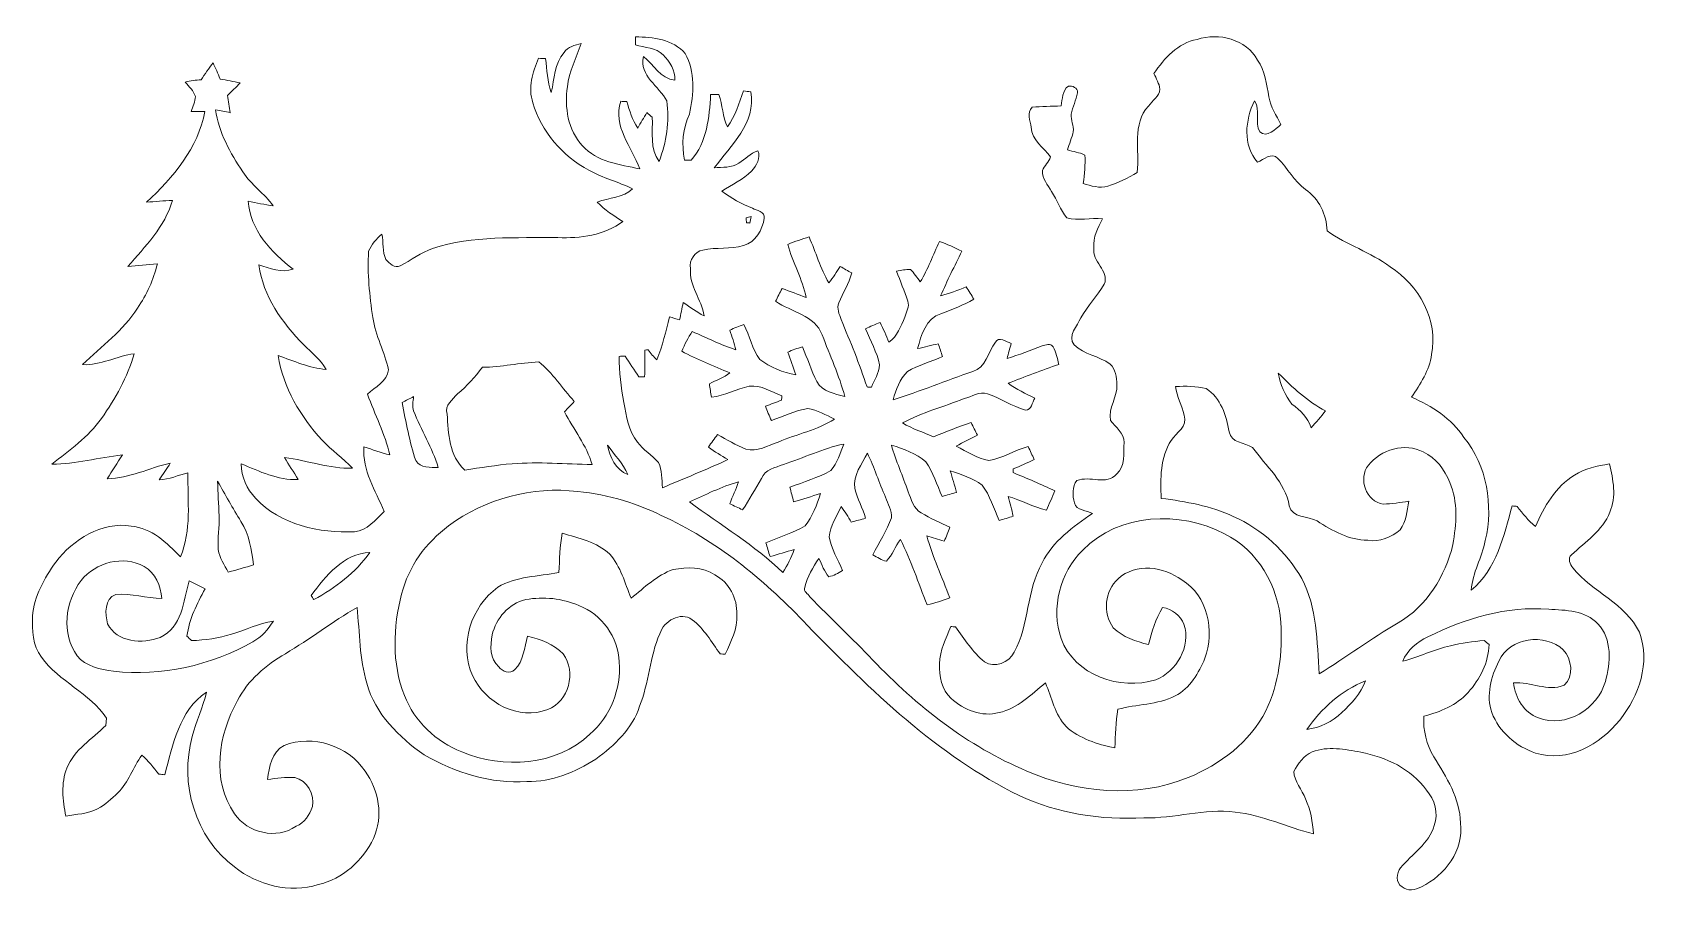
# Model space of a CAD drawing. Header units: centimetres. Extents: x -16.5 to 16.6, y -8.8 to 8.8.
import ezdxf

# ---------------------------------------------------------------- set-up
doc = ezdxf.new("R2010")
doc.units = ezdxf.units.CM
doc.header["$MEASUREMENT"] = 0
doc.layers.add('Layer 1', color=7, linetype='Continuous')

msp = doc.modelspace()

# ---------------------------------------------------------------- linework, layer by layer
at = {"layer": 'Layer 1', "color": 253, "lineweight": 9}
for points, knots in [([(-4.14854, 8.73531), (-3.794, 8.73672), (-3.37807, 8.68204), (-3.13113, 8.3977), (-3.13113, 8.3977), (-2.92299, 8.02623), (-2.95439, 7.5595), (-3.04434, 7.15557), (-3.04434, 7.15557), (-3.18263, 6.85994), (-3.20662, 6.52974), (-3.14736, 6.21154), (-3.14736, 6.21154), (-3.11349, 6.21154), (-3.0454, 6.21083), (-3.01154, 6.21048), (-3.01154, 6.21048), (-2.68381, 6.57737), (-2.639, 7.08608), (-2.61077, 7.55492), (-2.61077, 7.55492), (-2.55575, 7.55562), (-2.50036, 7.55633), (-2.44462, 7.55668), (-2.44462, 7.55668), (-2.36842, 7.33902), (-2.36313, 7.10195), (-2.26753, 6.88993), (-2.26753, 6.88993), (-2.10807, 7.1143), (-2.02976, 7.37641), (-1.93592, 7.63041), (-1.93592, 7.63041), (-1.88723, 7.62371), (-1.8382, 7.61701), (-1.78881, 7.60995), (-1.78881, 7.60995), (-1.67557, 6.97072), (-2.19767, 6.51458), (-2.53776, 6.05067), (-2.53776, 6.05067), (-2.36983, 6.07255), (-2.18357, 6.04679), (-2.03505, 6.14804), (-2.03505, 6.14804), (-1.90346, 6.22953), (-1.79234, 6.3456), (-1.64699, 6.40416), (-1.64699, 6.40416), (-1.57079, 6.2574), (-1.67627, 6.09689), (-1.77152, 5.98717), (-1.77152, 5.98717), (-1.94897, 5.81608), (-2.17828, 5.7106), (-2.38077, 5.57301), (-2.38077, 5.57301), (-2.18709, 5.43084), (-1.97966, 5.30666), (-1.75247, 5.22482), (-1.75247, 5.22482), (-1.67345, 5.18284), (-1.49001, 5.15109), (-1.51223, 5.0195), (-1.51223, 5.0195), (-1.5528, 4.78349), (-1.68827, 4.52879), (-1.93486, 4.45929), (-1.93486, 4.45929), (-2.20614, 4.38274), (-2.49506, 4.42684), (-2.76918, 4.36933), (-2.76918, 4.36933), (-2.93675, 4.33688), (-3.05599, 4.16261), (-3.02141, 3.9908), (-3.02141, 3.9908), (-3.06516, 3.63309), (-2.78858, 3.35863), (-2.7466, 3.01996), (-2.7466, 3.01996), (-2.89512, 3.09933), (-3.03129, 3.19846), (-3.17099, 3.29124), (-3.17099, 3.29124), (-3.19851, 3.17377), (-3.22285, 3.0563), (-3.24543, 2.93706), (-3.24543, 2.93706), (-3.31422, 2.95787), (-3.38301, 2.97868), (-3.4518, 2.99773), (-3.4518, 2.99773), (-3.52659, 2.70211), (-3.59538, 2.4033), (-3.70933, 2.11932), (-3.70933, 2.11932), (-3.77742, 2.18105), (-3.83704, 2.2509), (-3.89207, 2.32393), (-3.89207, 2.32393), (-3.9083, 2.32216), (-3.9404, 2.31899), (-3.95628, 2.31758), (-3.95628, 2.31758), (-3.95769, 2.13519), (-3.95486, 1.95245), (-3.96298, 1.77042), (-3.96298, 1.77042), (-3.99226, 1.77007), (-4.05153, 1.77007), (-4.08116, 1.77007), (-4.08116, 1.77007), (-4.17535, 1.91118), (-4.26884, 2.05194), (-4.35774, 2.19622), (-4.35774, 2.19622), (-4.38843, 2.19446), (-4.45015, 2.19128), (-4.48086, 2.18987), (-4.48086, 2.18987), (-4.48509, 1.87237), (-4.4417, 1.55664), (-4.38983, 1.24408), (-4.38983, 1.24408), (-4.33057, 0.96679), (-4.29812, 0.65988), (-4.10726, 0.43445), (-4.10726, 0.43445), (-3.99014, 0.27076), (-3.81199, 0.1674), (-3.68146, 0.01676), (-3.68146, 0.01676), (-3.59468, -0.14164), (-3.61514, -0.32826), (-3.59856, -0.50253), (-3.59856, -0.50253), (-3.15229, -0.31097), (-2.69933, -0.13246), (-2.25941, 0.07356), (-2.25941, 0.07356), (-2.39276, 0.15717), (-2.52787, 0.23725), (-2.65523, 0.32897), (-2.65523, 0.32897), (-2.59808, 0.41893), (-2.53564, 0.50501), (-2.46826, 0.5872), (-2.46826, 0.5872), (-2.27811, 0.4849), (-2.09255, 0.37024), (-1.89111, 0.29087), (-1.89111, 0.29087), (-1.65722, 0.23054), (-1.44097, 0.35896), (-1.2286, 0.4348), (-1.2286, 0.4348), (-0.84583, 0.5992), (-0.42673, 0.67787), (-0.07325, 0.90647), (-0.07325, 0.90647), (-0.25317, 0.98373), (-0.42603, 1.09485), (-0.62253, 1.11919), (-0.62253, 1.11919), (-0.88358, 1.08956), (-1.11924, 0.95268), (-1.36794, 0.87613), (-1.36794, 0.87613), (-1.41098, 0.97173), (-1.45049, 1.06874), (-1.48648, 1.16682), (-1.48648, 1.16682), (-1.37853, 1.21091), (-1.26917, 1.25219), (-1.15875, 1.28994), (-1.15875, 1.28994), (-1.15698, 1.31181), (-1.15346, 1.35591), (-1.15169, 1.37813), (-1.15169, 1.37813), (-1.36724, 1.46562), (-1.57608, 1.60179), (-1.81879, 1.58204), (-1.81879, 1.58204), (-2.08056, 1.51889), (-2.32186, 1.37813), (-2.59385, 1.35591), (-2.59385, 1.35591), (-2.60901, 1.44692), (-2.62313, 1.53794), (-2.63724, 1.62896), (-2.63724, 1.62896), (-2.49436, 1.69775), (-2.34654, 1.75913), (-2.21602, 1.8505), (-2.21602, 1.8505), (-2.54763, 1.99373), (-2.88418, 2.12602), (-3.20309, 2.29571), (-3.20309, 2.29571), (-3.13959, 2.43435), (-3.07116, 2.57123), (-2.98684, 2.69823), (-2.98684, 2.69823), (-2.6891, 2.57193), (-2.40088, 2.42306), (-2.0929, 2.32252), (-2.0929, 2.32252), (-2.12711, 2.4594), (-2.17475, 2.59239), (-2.22025, 2.7261), (-2.22025, 2.7261), (-2.12536, 2.76949), (-2.02905, 2.809), (-1.93168, 2.84604), (-1.93168, 2.84604), (-1.81244, 2.6118), (-1.75706, 2.34404), (-1.60572, 2.12673), (-1.60572, 2.12673), (-1.39088, 1.96445), (-1.12982, 1.85826), (-0.86418, 1.81099), (-0.86418, 1.81099), (-0.91886, 1.96727), (-0.97918, 2.12143), (-1.03316, 2.27771), (-1.03316, 2.27771), (-0.93403, 2.31758), (-0.8349, 2.35427), (-0.73224, 2.38602), (-0.73224, 2.38602), (-0.62958, 2.14966), (-0.55126, 1.90342), (-0.43591, 1.67235), (-0.43591, 1.67235), (-0.33078, 1.4628), (-0.06408, 1.4314), (0.13418, 1.36508), (0.13418, 1.36508), (0.02553, 1.80146), (-0.17273, 2.20857), (-0.32584, 2.62979), (-0.32584, 2.62979), (-0.4793, 3.03583), (-0.95731, 3.09722), (-1.28116, 3.3177), (-1.28116, 3.3177), (-1.23812, 3.40625), (-1.19261, 3.49339), (-1.14675, 3.58052), (-1.14675, 3.58052), (-0.97989, 3.52337), (-0.81796, 3.45458), (-0.65181, 3.39496), (-0.65181, 3.39496), (-0.7273, 3.7742), (-0.93897, 4.10934), (-1.02822, 4.48505), (-1.02822, 4.48505), (-0.88711, 4.5429), (-0.74318, 4.5937), (-0.59642, 4.63603), (-0.59642, 4.63603), (-0.45354, 4.32735), (-0.36888, 3.9901), (-0.19073, 3.6987), (-0.19073, 3.6987), (-0.10041, 3.80066), (-0.03691, 3.92272), (0.04387, 4.03173), (0.04387, 4.03173), (0.12113, 3.98657), (0.19874, 3.94247), (0.27741, 3.89943), (0.27741, 3.89943), (0.22449, 3.68036), (0.09326, 3.49445), (0.01247, 3.28666), (0.01247, 3.28666), (-0.03515, 3.17271), (0.02376, 3.05383), (0.06081, 2.94588), (0.06081, 2.94588), (0.24813, 2.48903), (0.43899, 2.03289), (0.59069, 1.56263), (0.59069, 1.56263), (0.61291, 1.56158), (0.65807, 1.55946), (0.68029, 1.55875), (0.68029, 1.55875), (0.7452, 1.70586), (0.83199, 1.85226), (0.84857, 2.01384), (0.84857, 2.01384), (0.79847, 2.27525), (0.65278, 2.50631), (0.56282, 2.75502), (0.56282, 2.75502), (0.65913, 2.8023), (0.75685, 2.84639), (0.85739, 2.88414), (0.85739, 2.88414), (0.92547, 2.75255), (0.98404, 2.61673), (1.03766, 2.47845), (1.03766, 2.47845), (1.21405, 2.59839), (1.2846, 2.80865), (1.36539, 2.99562), (1.36539, 2.99562), (1.39361, 3.10075), (1.46769, 3.21081), (1.42536, 3.32194), (1.42536, 3.32194), (1.35586, 3.53008), (1.27049, 3.73257), (1.19676, 3.93895), (1.19676, 3.93895), (1.2906, 3.95517), (1.38267, 3.96858), (1.47898, 3.97246), (1.47898, 3.97246), (1.55624, 3.89626), (1.61304, 3.80207), (1.68077, 3.7174), (1.68077, 3.7174), (1.83917, 3.97846), (1.94359, 4.26668), (2.07412, 4.54149), (2.07412, 4.54149), (2.23216, 4.49281), (2.38103, 4.42049), (2.52885, 4.34746), (2.52885, 4.34746), (2.38703, 4.04054), (2.23074, 3.74033), (2.09775, 3.42953), (2.09775, 3.42953), (2.27838, 3.47504), (2.45124, 3.54525), (2.6241, 3.61474), (2.6241, 3.61474), (2.67737, 3.53043), (2.72817, 3.44506), (2.77826, 3.35863), (2.77826, 3.35863), (2.56201, 3.2415), (2.33553, 3.14731), (2.10552, 3.06159), (2.10552, 3.06159), (1.80001, 2.97445), (1.6977, 2.62344), (1.6268, 2.34827), (1.6268, 2.34827), (1.76755, 2.38284), (1.9076, 2.41918), (2.05083, 2.44599), (2.05083, 2.44599), (2.07835, 2.36026), (2.10728, 2.27489), (2.13656, 2.18917), (2.13656, 2.18917), (1.90267, 2.07204), (1.64091, 2.01454), (1.41725, 1.87766), (1.41725, 1.87766), (1.26026, 1.72491), (1.18512, 1.5076), (1.12656, 1.30087), (1.12656, 1.30087), (1.67618, 1.47373), (2.20993, 1.69387), (2.75463, 1.88119), (2.75463, 1.88119), (3.02556, 1.95739), (3.06648, 2.28054), (3.21923, 2.47986), (3.21923, 2.47986), (3.28944, 2.60827), (3.44431, 2.48656), (3.54414, 2.45693), (3.54414, 2.45693), (3.5131, 2.35391), (3.48382, 2.25055), (3.45948, 2.14578), (3.45948, 2.14578), (3.7036, 2.21704), (3.93502, 2.32358), (4.17526, 2.40507), (4.17526, 2.40507), (4.24794, 2.42447), (4.34883, 2.4661), (4.39892, 2.38425), (4.39892, 2.38425), (4.46454, 2.27595), (4.491, 2.1493), (4.51534, 2.02618), (4.51534, 2.02618), (4.16927, 1.90024), (3.82178, 1.77783), (3.48135, 1.63778), (3.48135, 1.63778), (3.64998, 1.51501), (3.84048, 1.42858), (4.02427, 1.33086), (4.02427, 1.33086), (3.97418, 1.24725), (3.95794, 1.08462), (3.83377, 1.08991), (3.83377, 1.08991), (3.56037, 1.16646), (3.32295, 1.33333), (3.05555, 1.42505), (3.05555, 1.42505), (2.89186, 1.4822), (2.73381, 1.35908), (2.5793, 1.32416), (2.5793, 1.32416), (2.15914, 1.15906), (1.71887, 1.04193), (1.32023, 0.82533), (1.32023, 0.82533), (1.51779, 0.70538), (1.73969, 0.63483), (1.95029, 0.5417), (1.95029, 0.5417), (2.20747, 0.63977), (2.45865, 0.75477), (2.72323, 0.83238), (2.72323, 0.83238), (2.76627, 0.74666), (2.81001, 0.66093), (2.85129, 0.5738), (2.85129, 0.5738), (2.70735, 0.49654), (2.55637, 0.43233), (2.41631, 0.34837), (2.41631, 0.34837), (2.6308, 0.23831), (2.84388, 0.10143), (3.08447, 0.05768), (3.08447, 0.05768), (3.3674, 0.10354), (3.61505, 0.26794), (3.89128, 0.34167), (3.89128, 0.34167), (3.93326, 0.25348), (3.97312, 0.16422), (4.01193, 0.07462), (4.01193, 0.07462), (3.87082, 0.00547), (3.72582, -0.05556), (3.58118, -0.11624), (3.58118, -0.11624), (3.58083, -0.13529), (3.58048, -0.17339), (3.58048, -0.19244), (3.58048, -0.19244), (3.8687, -0.30779), (4.15233, -0.4355), (4.4349, -0.56426), (4.4349, -0.56426), (4.37951, -0.69726), (4.32271, -0.83026), (4.26628, -0.96326), (4.26628, -0.96326), (3.99358, -0.89834), (3.74875, -0.75441), (3.47888, -0.68103), (3.47888, -0.68103), (3.51663, -0.81474), (3.55296, -0.94844), (3.58401, -1.08426), (3.58401, -1.08426), (3.48946, -1.11495), (3.39457, -1.14494), (3.29932, -1.1721), (3.29932, -1.1721), (3.18431, -0.93045), (3.11058, -0.66092), (2.9476, -0.44644), (2.9476, -0.44644), (2.75533, -0.30532), (2.52109, -0.22948), (2.29636, -0.15504), (2.29636, -0.15504), (2.33553, -0.30391), (2.38455, -0.44926), (2.42337, -0.59848), (2.42337, -0.59848), (2.32635, -0.62706), (2.22898, -0.65422), (2.13127, -0.67962), (2.13127, -0.67962), (2.02085, -0.44397), (1.94712, -0.18644), (1.79789, 0.02911), (1.79789, 0.02911), (1.59646, 0.1995), (1.34034, 0.29228), (1.09163, 0.37166), (1.09163, 0.37166), (1.18194, 0.04569), (1.32305, -0.26334), (1.43312, -0.58331), (1.43312, -0.58331), (1.49521, -0.74065), (1.54283, -0.92833), (1.69982, -1.01935), (1.69982, -1.01935), (1.88962, -1.12906), (2.08929, -1.22114), (2.28825, -1.31286), (2.28825, -1.31286), (2.25332, -1.40917), (2.21311, -1.50371), (2.16902, -1.59615), (2.16902, -1.59615), (2.04978, -1.56051), (1.93265, -1.51994), (1.81306, -1.48572), (1.81306, -1.48572), (1.93795, -1.91999), (2.12457, -2.33344), (2.28613, -2.75502), (2.28613, -2.75502), (2.13444, -2.81217), (1.98134, -2.86615), (1.82259, -2.90107), (1.82259, -2.90107), (1.63773, -2.45586), (1.49909, -1.98984), (1.27296, -1.56262), (1.27296, -1.56262), (1.17136, -1.7055), (1.10927, -1.87589), (0.98896, -2.00536), (0.98896, -2.00536), (0.88561, -1.98772), (0.79812, -1.92634), (0.70957, -1.87449), (0.70957, -1.87449), (0.83869, -1.6226), (0.99532, -1.38306), (1.09128, -1.11601), (1.09128, -1.11601), (1.10222, -0.96784), (1.01649, -0.83273), (0.96992, -0.69761), (0.96992, -0.69761), (0.83834, -0.39846), (0.74097, -0.08554), (0.5981, 0.20867), (0.5981, 0.20867), (0.48768, -0.02099), (0.29787, -0.24465), (0.34057, -0.51734), (0.34057, -0.51734), (0.39419, -0.72619), (0.50108, -0.91775), (0.5607, -1.12518), (0.5607, -1.12518), (0.46404, -1.1534), (0.36703, -1.18021), (0.2693, -1.2042), (0.2693, -1.2042), (0.20474, -1.09661), (0.13913, -0.98971), (0.06398, -0.88952), (0.06398, -0.88952), (-0.02951, -1.0892), (-0.16321, -1.28393), (-0.18332, -1.50759), (-0.18332, -1.50759), (-0.14134, -1.75348), (-0.00481, -1.97149), (0.09079, -2.20009), (0.09079, -2.20009), (0.00119, -2.25054), (-0.08842, -2.30769), (-0.19178, -2.32498), (-0.19178, -2.32498), (-0.28774, -2.21879), (-0.32937, -2.07839), (-0.39428, -1.95386), (-0.39428, -1.95386), (-0.51951, -2.13271), (-0.62958, -2.32886), (-0.68391, -2.54123), (-0.68391, -2.54123), (-0.71531, -2.62626), (-0.619, -2.676), (-0.57878, -2.73703), (-0.57878, -2.73703), (-0.15756, -3.17448), (0.28764, -3.58827), (0.70534, -4.0289), (0.70534, -4.0289), (1.60492, -4.97082), (2.65303, -5.79985), (3.86129, -6.30608), (3.86129, -6.30608), (4.88999, -6.75517), (6.10919, -6.87018), (7.16364, -6.44226), (7.16364, -6.44226), (7.82298, -6.17379), (8.42869, -5.71307), (8.7582, -5.06995), (8.7582, -5.06995), (9.03089, -4.5115), (9.09792, -3.87403), (9.06158, -3.26055), (9.06158, -3.26055), (9.01395, -2.51548), (8.59133, -1.78064), (7.91152, -1.44515), (7.91152, -1.44515), (7.00489, -0.96784), (5.74618, -1.01899), (5.00782, -1.78029), (5.00782, -1.78029), (4.54074, -2.23819), (4.35164, -2.97128), (4.56402, -3.59287), (4.56402, -3.59287), (4.84378, -4.34463), (5.77158, -4.66496), (6.50113, -4.43918), (6.50113, -4.43918), (6.92693, -4.26773), (7.2282, -3.74986), (7.07968, -3.29971), (7.07968, -3.29971), (7.01336, -3.11345), (6.83591, -2.98468), (6.64188, -2.95787), (6.64188, -2.95787), (6.49936, -3.19106), (6.41717, -3.45176), (6.35508, -3.71599), (6.35508, -3.71599), (6.09437, -3.65284), (5.83014, -3.56112), (5.63329, -3.37062), (5.63329, -3.37062), (5.41422, -3.06653), (5.45443, -2.61637), (5.73348, -2.36519), (5.73348, -2.36519), (6.09367, -2.03711), (6.66799, -2.11438), (7.03417, -2.39165), (7.03417, -2.39165), (7.57251, -2.71057), (7.71539, -3.43835), (7.5076, -3.99504), (7.5076, -3.99504), (7.38448, -4.29948), (7.20139, -4.60922), (6.90188, -4.76656), (6.90188, -4.76656), (6.53782, -4.95318), (6.11307, -4.93343), (5.72713, -5.04067), (5.72713, -5.04067), (5.68339, -5.30173), (5.68303, -5.56807), (5.66152, -5.8323), (5.66152, -5.8323), (5.30592, -5.7561), (4.94255, -5.64251), (4.66597, -5.39521), (4.66597, -5.39521), (4.43631, -5.14686), (4.37529, -4.80219), (4.24475, -4.50022), (4.24475, -4.50022), (3.9516, -4.73199), (3.67361, -5.02938), (3.29332, -5.1084), (3.29332, -5.1084), (2.94548, -5.20436), (2.56977, -5.05796), (2.31295, -4.81948), (2.31295, -4.81948), (2.11751, -4.63603), (2.06846, -4.36263), (2.07728, -4.10757), (2.07728, -4.10757), (2.07728, -3.83452), (2.20712, -3.59146), (2.3066, -3.34557), (2.3066, -3.34557), (2.33093, -3.34698), (2.37927, -3.35016), (2.4036, -3.35192), (2.4036, -3.35192), (2.58423, -3.6024), (2.75463, -3.86945), (2.99522, -4.06805), (2.99522, -4.06805), (3.2023, -4.20706), (3.49934, -4.08217), (3.60517, -3.87297), (3.60517, -3.87297), (3.90926, -3.30042), (3.85812, -2.60826), (4.17561, -2.04064), (4.17561, -2.04064), (4.3968, -1.59896), (4.80638, -1.2991), (5.20467, -1.02781), (5.20467, -1.02781), (5.09072, -0.96502), (4.87941, -0.96925), (4.83672, -0.81262), (4.83672, -0.81262), (4.79897, -0.66375), (4.78416, -0.48066), (4.88893, -0.35471), (4.88893, -0.35471), (5.15034, -0.24676), (5.495, -0.46337), (5.7042, -0.21889), (5.7042, -0.21889), (5.88623, -0.06367), (5.83367, 0.21255), (5.85343, 0.42457), (5.85343, 0.42457), (5.85766, 0.61931), (5.67598, 0.73466), (5.57685, 0.8786), (5.57685, 0.8786), (5.52499, 1.13789), (5.7236, 1.35732), (5.70879, 1.61449), (5.70879, 1.61449), (5.70138, 1.75948), (5.68233, 1.92741), (5.56873, 2.03253), (5.56873, 2.03253), (5.34225, 2.19834), (5.03533, 2.22727), (4.82931, 2.42306), (4.82931, 2.42306), (4.69032, 2.60968), (4.89493, 2.81958), (4.97148, 2.98045), (4.97148, 2.98045), (5.10342, 3.22775), (5.30838, 3.42636), (5.44879, 3.66731), (5.44879, 3.66731), (5.55533, 3.95306), (5.18703, 4.12733), (5.23607, 4.41555), (5.23607, 4.41555), (5.21278, 4.63215), (5.31685, 4.82512), (5.4121, 5.00927), (5.4121, 5.00927), (5.16939, 5.04173), (4.91821, 4.95636), (4.68185, 5.02832), (4.68185, 5.02832), (4.54674, 5.18778), (4.48394, 5.39486), (4.36682, 5.56737), (4.36682, 5.56737), (4.29203, 5.70389), (4.17879, 5.83019), (4.18126, 5.99705), (4.18126, 5.99705), (4.22289, 6.0983), (4.31037, 6.17344), (4.34953, 6.2761), (4.34953, 6.2761), (4.21336, 6.47577), (3.95972, 6.61441), (3.95407, 6.88323), (3.95407, 6.88323), (3.93467, 7.01552), (3.85388, 7.18521), (3.971, 7.29421), (3.971, 7.29421), (4.1675, 7.31079), (4.36541, 7.31432), (4.56297, 7.32208), (4.56297, 7.32208), (4.59366, 7.4572), (4.58378, 7.63711), (4.71395, 7.72637), (4.71395, 7.72637), (4.79792, 7.74154), (4.90904, 7.69144), (4.89846, 7.59266), (4.89846, 7.59266), (4.87693, 7.44062), (4.79827, 7.30303), (4.76969, 7.15275), (4.76969, 7.15275), (4.76017, 7.03104), (4.8279, 6.91568), (4.8145, 6.79398), (4.8145, 6.79398), (4.78379, 6.66662), (4.73405, 6.54491), (4.6949, 6.42003), (4.6949, 6.42003), (4.81273, 6.38299), (4.93903, 6.37135), (5.05086, 6.31561), (5.05086, 6.31561), (5.06497, 6.12088), (5.03921, 5.9272), (5.01875, 5.73353), (5.01875, 5.73353), (5.17821, 5.68237), (5.35319, 5.6284), (5.5197, 5.67743), (5.5197, 5.67743), (5.7356, 5.73599), (5.93104, 5.84959), (6.12401, 5.96001), (6.12401, 5.96001), (6.17516, 6.41227), (6.01359, 6.95096), (6.35296, 7.31891), (6.35296, 7.31891), (6.43057, 7.43144), (6.57521, 7.51752), (6.58685, 7.66639), (6.58685, 7.66639), (6.57486, 7.7814), (6.511, 7.88194), (6.46373, 7.9846), (6.46373, 7.9846), (6.67893, 8.29928), (6.95374, 8.6136), (7.3492, 8.68345), (7.3492, 8.68345), (7.78947, 8.82915), (8.3585, 8.6898), (8.5871, 8.26188), (8.5871, 8.26188), (8.74373, 8.03963), (8.76314, 7.762), (8.82099, 7.50482), (8.82099, 7.50482), (8.85345, 7.29704), (8.97163, 7.12135), (9.06476, 6.93756), (9.06476, 6.93756), (8.9487, 6.85148), (8.78466, 6.6571), (8.6319, 6.79151), (8.6319, 6.79151), (8.51796, 6.98553), (8.65907, 7.23248), (8.52465, 7.42721), (8.52465, 7.42721), (8.33028, 7.03034), (8.28018, 6.52198), (8.5871, 6.16638), (8.5871, 6.16638), (8.71304, 6.2253), (8.87178, 6.37664), (9.00479, 6.24717), (9.00479, 6.24717), (9.20623, 6.04785), (9.33039, 5.77551), (9.56923, 5.61041), (9.56923, 5.61041), (9.84158, 5.41532), (10.00315, 5.09641), (10.00985, 4.76092), (10.00985, 4.76092), (10.4159, 4.47411), (10.89921, 4.32171), (11.30067, 4.02608), (11.30067, 4.02608), (11.88804, 3.65073), (12.29374, 2.93353), (12.14663, 2.22727), (12.14663, 2.22727), (12.111, 1.89777), (11.91274, 1.62472), (11.74129, 1.35379), (11.74129, 1.35379), (12.15721, 1.16999), (12.55797, 0.91776), (12.81338, 0.53076), (12.81338, 0.53076), (13.28363, -0.05556), (13.4198, -0.86201), (13.24941, -1.5852), (13.24941, -1.5852), (13.18203, -1.93198), (12.98589, -2.24207), (12.96119, -2.59838), (12.96119, -2.59838), (13.48119, -2.17752), (13.62512, -1.48325), (13.80151, -0.87365), (13.80151, -0.87365), (13.82656, -0.87647), (13.877, -0.88247), (13.90205, -0.88529), (13.90205, -0.88529), (14.01741, -1.02817), (14.12853, -1.17916), (14.27423, -1.29416), (14.27423, -1.29416), (14.45662, -0.88988), (14.68557, -0.48101), (15.07504, -0.24182), (15.07504, -0.24182), (15.28882, -0.10142), (15.54282, -0.0605), (15.78906, -0.01181), (15.78906, -0.01181), (15.86879, -0.33637), (15.93828, -0.68456), (15.79929, -1.00418), (15.79929, -1.00418), (15.65077, -1.38024), (15.2994, -1.60954), (15.01683, -1.87695), (15.01683, -1.87695), (14.92722, -1.94786), (14.98861, -2.07098), (15.04152, -2.14541), (15.04152, -2.14541), (15.44052, -2.6379), (16.11997, -2.87179), (16.40501, -3.46375), (16.40501, -3.46375), (16.63466, -4.08041), (16.39831, -4.76762), (16.0032, -5.26116), (16.0032, -5.26116), (15.60526, -5.7614), (14.93252, -6.14522), (14.27988, -5.93778), (14.27988, -5.93778), (13.88335, -5.80479), (13.53022, -5.50598), (13.38417, -5.10805), (13.38417, -5.10805), (13.25964, -4.75738), (13.36759, -4.37357), (13.5274, -4.05325), (13.5274, -4.05325), (13.74365, -3.56606), (14.47073, -3.47469), (14.84714, -3.82253), (14.84714, -3.82253), (15.02036, -4.01197), (15.07151, -4.36263), (14.86302, -4.54501), (14.86302, -4.54501), (14.52823, -4.69777), (14.17722, -4.46141), (13.82938, -4.50022), (13.82938, -4.50022), (13.86183, -4.80113), (14.0347, -5.11581), (14.33667, -5.21424), (14.33667, -5.21424), (14.89618, -5.44072), (15.55235, -5.03115), (15.70722, -4.4734), (15.70722, -4.4734), (15.8194, -4.09311), (15.84762, -3.60028), (15.55446, -3.29089), (15.55446, -3.29089), (15.30505, -3.01573), (14.89089, -3.00902), (14.54763, -2.99174), (14.54763, -2.99174), (13.68792, -2.92365), (12.83737, -3.17483), (12.07607, -3.55688), (12.07607, -3.55688), (11.85488, -3.66343), (11.65133, -3.82464), (11.5589, -4.05817), (11.5589, -4.05817), (11.89087, -3.97139), (12.1999, -3.81159), (12.53715, -3.74104), (12.53715, -3.74104), (12.76223, -3.67965), (12.99541, -3.65813), (13.22683, -3.63062), (13.22683, -3.63062), (13.26, -3.65778), (13.29386, -3.68495), (13.32843, -3.7121), (13.32843, -3.7121), (13.31644, -4.08076), (13.13793, -4.424), (12.8991, -4.69706), (12.8991, -4.69706), (12.66063, -4.95918), (12.32584, -5.09535), (11.9907, -5.18425), (11.9907, -5.18425), (11.97412, -5.47459), (12.04468, -5.76598), (12.19743, -6.01469), (12.19743, -6.01469), (12.44896, -6.42991), (12.734, -6.86524), (12.74318, -7.36936), (12.74318, -7.36936), (12.81691, -7.92886), (12.4218, -8.44427), (11.94025, -8.68028), (11.94025, -8.68028), (11.81784, -8.73566), (11.65345, -8.7801), (11.54444, -8.67816), (11.54444, -8.67816), (11.4132, -8.59385), (11.42343, -8.39912), (11.51657, -8.28939), (11.51657, -8.28939), (11.74552, -8.00718), (12.10112, -7.79375), (12.20096, -7.42333), (12.20096, -7.42333), (12.30079, -7.17498), (12.21225, -6.89134), (12.04327, -6.69696), (12.04327, -6.69696), (11.73282, -6.26163), (11.21494, -6.01928), (10.702, -5.9205), (10.702, -5.9205), (10.37568, -5.86088), (10.02361, -5.79032), (9.70364, -5.9138), (9.70364, -5.9138), (9.52761, -5.98753), (9.42072, -6.16003), (9.32793, -6.31702), (9.32793, -6.31702), (9.34028, -6.52304), (9.49868, -6.68744), (9.56888, -6.87653), (9.56888, -6.87653), (9.67648, -7.09983), (9.70576, -7.3496), (9.73363, -7.59337), (9.73363, -7.59337), (9.19352, -7.46249), (8.68553, -7.20567), (8.12673, -7.14993), (8.12673, -7.14993), (7.49772, -7.06068), (6.88495, -7.28787), (6.25665, -7.26423), (6.25665, -7.26423), (5.38635, -7.3182), (4.50228, -7.1778), (3.70889, -6.81056), (3.70889, -6.81056), (2.02297, -5.98153), (0.66336, -4.65191), (-0.63134, -3.31947), (-0.63134, -3.31947), (-1.46249, -2.43575), (-2.41252, -1.64376), (-3.51319, -1.11954), (-3.51319, -1.11954), (-4.08222, -0.83802), (-4.69499, -0.63164), (-5.3307, -0.58155), (-5.3307, -0.58155), (-6.25921, -0.46372), (-7.22794, -0.72301), (-7.97583, -1.28358), (-7.97583, -1.28358), (-8.43972, -1.6233), (-8.79639, -2.11896), (-8.9382, -2.67918), (-8.9382, -2.67918), (-9.11106, -3.35792), (-9.14493, -4.09592), (-8.87964, -4.75738), (-8.87964, -4.75738), (-8.6775, -5.28761), (-8.23053, -5.70636), (-7.70736, -5.91485), (-7.70736, -5.91485), (-6.85893, -6.26763), (-5.77343, -6.20378), (-5.08233, -5.55361), (-5.08233, -5.55361), (-4.66501, -5.18637), (-4.43605, -4.62545), (-4.48297, -4.07124), (-4.48297, -4.07124), (-4.49672, -3.56782), (-4.84175, -3.09757), (-5.30741, -2.91589), (-5.30741, -2.91589), (-5.6489, -2.76913), (-6.03202, -2.7261), (-6.39714, -2.79489), (-6.39714, -2.79489), (-6.74357, -2.87426), (-7.00428, -3.17977), (-7.084, -3.51878), (-7.084, -3.51878), (-7.12634, -3.73892), (-7.13586, -4.00809), (-6.94889, -4.16896), (-6.94889, -4.16896), (-6.87692, -4.27126), (-6.72064, -4.32524), (-6.62222, -4.22716), (-6.62222, -4.22716), (-6.4356, -4.0536), (-6.43242, -3.7749), (-6.35869, -3.54419), (-6.35869, -3.54419), (-6.09305, -3.60769), (-5.82388, -3.70893), (-5.6295, -3.90825), (-5.6295, -3.90825), (-5.35821, -4.27444), (-5.51061, -4.88016), (-5.94559, -5.04455), (-5.94559, -5.04455), (-6.53332, -5.2788), (-7.23993, -4.90873), (-7.48441, -4.34887), (-7.48441, -4.34887), (-7.77051, -3.72516), (-7.51474, -2.93282), (-6.96759, -2.53947), (-6.96759, -2.53947), (-6.5947, -2.31157), (-6.13891, -2.3218), (-5.72087, -2.23996), (-5.72087, -2.23996), (-5.69864, -1.97044), (-5.70676, -1.69703), (-5.6482, -1.4321), (-5.6482, -1.4321), (-5.31412, -1.53687), (-4.93841, -1.60991), (-4.67805, -1.86319), (-4.67805, -1.86319), (-4.44874, -2.11507), (-4.36938, -2.45621), (-4.23885, -2.76208), (-4.23885, -2.76208), (-3.96686, -2.54899), (-3.70968, -2.29605), (-3.37913, -2.17681), (-3.37913, -2.17681), (-3.09726, -2.12777), (-2.772, -2.11262), (-2.52753, -2.28829), (-2.52753, -2.28829), (-2.23224, -2.43928), (-2.05657, -2.77266), (-2.07738, -3.10039), (-2.07738, -3.10039), (-2.05586, -3.39249), (-2.19591, -3.65672), (-2.31268, -3.91319), (-2.31268, -3.91319), (-2.33844, -3.91107), (-2.38994, -3.9072), (-2.41568, -3.90508), (-2.41568, -3.90508), (-2.59172, -3.66236), (-2.74731, -3.39249), (-2.98755, -3.20658), (-2.98755, -3.20658), (-3.23096, -3.02737), (-3.57034, -3.23586), (-3.65218, -3.49198), (-3.65218, -3.49198), (-3.85856, -3.96646), (-3.87126, -4.50022), (-4.06599, -4.97964), (-4.06599, -4.97964), (-4.21451, -5.43966), (-4.5821, -5.78538), (-4.9631, -6.0609), (-4.9631, -6.0609), (-5.38009, -6.33325), (-5.86692, -6.53116), (-6.37245, -6.52304), (-6.37245, -6.52304), (-7.11081, -6.5749), (-7.83895, -6.3336), (-8.47571, -5.97553), (-8.47571, -5.97553), (-8.98936, -5.61499), (-9.4843, -5.13416), (-9.64799, -4.50798), (-9.64799, -4.50798), (-9.80357, -4.00456), (-9.79439, -3.47187), (-9.85013, -2.95258), (-9.85013, -2.95258), (-10.35425, -3.24538), (-10.81569, -3.60592), (-11.31734, -3.90296), (-11.31734, -3.90296), (-11.71739, -4.13402), (-12.08533, -4.44589), (-12.29771, -4.86428), (-12.29771, -4.86428), (-12.68894, -5.55749), (-12.83887, -6.49412), (-12.35944, -7.18097), (-12.35944, -7.18097), (-12.09204, -7.57467), (-11.49796, -7.7179), (-11.09932, -7.43921), (-11.09932, -7.43921), (-10.92963, -7.36653), (-10.8171, -7.20637), (-10.76383, -7.03528), (-10.76383, -7.03528), (-10.7162, -6.78868), (-10.87178, -6.498), (-11.12331, -6.44014), (-11.12331, -6.44014), (-11.31099, -6.42744), (-11.49796, -6.46025), (-11.68458, -6.47683), (-11.68458, -6.47683), (-11.64718, -6.22071), (-11.60273, -5.91485), (-11.3445, -5.78327), (-11.3445, -5.78327), (-10.75924, -5.54973), (-10.03393, -5.78186), (-9.6868, -6.30644), (-9.6868, -6.30644), (-9.40105, -6.69696), (-9.30897, -7.23918), (-9.51253, -7.68615), (-9.51253, -7.68615), (-9.73442, -8.13877), (-10.14435, -8.5194), (-10.64353, -8.63442), (-10.64353, -8.63442), (-11.22914, -8.81892), (-11.88531, -8.64675), (-12.35838, -8.27211), (-12.35838, -8.27211), (-13.16413, -7.67556), (-13.49539, -6.55409), (-13.22304, -5.60123), (-13.22304, -5.60123), (-13.14861, -5.29114), (-13.00608, -5.00328), (-12.93235, -4.69354), (-12.93235, -4.69354), (-13.49821, -5.05655), (-13.61709, -5.78009), (-13.78749, -6.38087), (-13.78749, -6.38087), (-13.827, -6.37699), (-13.86616, -6.37346), (-13.90567, -6.37029), (-13.90567, -6.37029), (-14.01785, -6.23553), (-14.12333, -6.09301), (-14.25986, -5.98153), (-14.25986, -5.98153), (-14.42989, -6.23341), (-14.52903, -6.53504), (-14.74881, -6.75341), (-14.74881, -6.75341), (-14.87757, -6.87194), (-15.00598, -6.99718), (-15.16261, -7.07937), (-15.16261, -7.07937), (-15.36264, -7.18485), (-15.59653, -7.19226), (-15.81525, -7.22966), (-15.81525, -7.22966), (-15.87487, -6.9044), (-15.91791, -6.56044), (-15.7895, -6.24435), (-15.7895, -6.24435), (-15.64345, -5.86476), (-15.26809, -5.6478), (-14.99222, -5.37334), (-14.99222, -5.37334), (-14.99222, -5.37334), (-14.98093, -5.22023), (-14.98093, -5.22023), (-14.98093, -5.22023), (-15.32383, -4.70483), (-15.95248, -4.47623), (-16.30985, -3.9707), (-16.30985, -3.9707), (-16.49788, -3.73927), (-16.49576, -3.41719), (-16.49506, -3.13567), (-16.49506, -3.13567), (-16.46295, -2.72539), (-16.25233, -2.35496), (-16.01986, -2.02617), (-16.01986, -2.02617), (-15.66038, -1.56016), (-15.08324, -1.19221), (-14.47329, -1.28605), (-14.47329, -1.28605), (-14.05877, -1.32909), (-13.74092, -1.63001), (-13.46575, -1.91858), (-13.46575, -1.91858), (-13.23574, -1.37777), (-13.32182, -0.76676), (-13.31335, -0.19455), (-13.31335, -0.19455), (-13.50809, -0.24606), (-13.69718, -0.3279), (-13.90038, -0.34131), (-13.90038, -0.34131), (-13.82735, -0.22454), (-13.74339, -0.11518), (-13.67319, 0.00336), (-13.67319, 0.00336), (-14.1064, -0.09577), (-14.51209, -0.31062), (-14.96576, -0.31802), (-14.96576, -0.31802), (-14.86522, -0.15363), (-14.75445, 0.00477), (-14.65497, 0.16987), (-14.65497, 0.16987), (-15.13721, 0.1166), (-15.61029, -0.01569), (-16.09818, -0.01957), (-16.09818, -0.01957), (-15.73941, 0.26829), (-15.35206, 0.5364), (-15.08253, 0.91705), (-15.08253, 0.91705), (-14.79819, 1.32239), (-14.5509, 1.76442), (-14.41226, 2.24138), (-14.41226, 2.24138), (-14.77174, 2.20257), (-15.09735, 1.99902), (-15.46883, 2.02089), (-15.46883, 2.02089), (-15.0843, 2.39589), (-14.63309, 2.71622), (-14.34558, 3.17941), (-14.34558, 3.17941), (-14.15508, 3.45352), (-14.01714, 3.76079), (-13.93883, 4.08499), (-13.93883, 4.08499), (-14.14097, 4.06453), (-14.34311, 4.04513), (-14.54596, 4.03208), (-14.54596, 4.03208), (-14.18754, 4.44271), (-13.78643, 4.84594), (-13.63015, 5.38463), (-13.63015, 5.38463), (-13.80795, 5.38357), (-13.98469, 5.36029), (-14.16178, 5.34935), (-14.16178, 5.34935), (-13.61568, 5.84888), (-13.1038, 6.46272), (-12.96481, 7.21061), (-12.96481, 7.21061), (-13.05829, 7.20814), (-13.15213, 7.20426), (-13.24597, 7.20955), (-13.24597, 7.20955), (-13.21387, 7.31044), (-13.16554, 7.40851), (-13.15919, 7.51541), (-13.15919, 7.51541), (-13.19482, 7.63288), (-13.2943, 7.71508), (-13.36627, 7.80998), (-13.36627, 7.80998), (-13.26185, 7.84067), (-13.15319, 7.85054), (-13.04489, 7.85513), (-13.04489, 7.85513), (-12.96375, 7.97225), (-12.88296, 8.08973), (-12.799, 8.20544), (-12.799, 8.20544), (-12.74679, 8.09608), (-12.70023, 7.98425), (-12.6526, 7.87277), (-12.6526, 7.87277), (-12.51572, 7.84772), (-12.37849, 7.82409), (-12.24303, 7.79163), (-12.24303, 7.79163), (-12.32699, 7.70449), (-12.41553, 7.62265), (-12.50267, 7.53834), (-12.50267, 7.53834), (-12.48538, 7.4198), (-12.46422, 7.30127), (-12.44834, 7.18238), (-12.44834, 7.18238), (-12.54712, 7.2039), (-12.6459, 7.22542), (-12.74538, 7.24306), (-12.74538, 7.24306), (-12.68294, 6.77986), (-12.44481, 6.35406), (-12.18799, 5.97165), (-12.18799, 5.97165), (-12.02183, 5.70248), (-11.74314, 5.53103), (-11.56569, 5.27174), (-11.56569, 5.27174), (-11.73855, 5.29961), (-11.91036, 5.33595), (-12.08216, 5.36769), (-12.08216, 5.36769), (-12.037, 4.78667), (-11.60203, 4.31465), (-11.15823, 3.97634), (-11.15823, 3.97634), (-11.39283, 3.89273), (-11.63801, 3.99186), (-11.86203, 4.06489), (-11.86203, 4.06489), (-11.7703, 3.42424), (-11.38542, 2.87391), (-10.93739, 2.42623), (-10.93739, 2.42623), (-10.78217, 2.26396), (-10.5952, 2.1232), (-10.48336, 1.92388), (-10.48336, 1.92388), (-10.82909, 1.94751), (-11.14412, 2.0978), (-11.46797, 2.20645), (-11.46797, 2.20645), (-11.36284, 1.5517), (-11.01113, 0.95233), (-10.56169, 0.4729), (-10.56169, 0.4729), (-10.3726, 0.263), (-10.13834, 0.10143), (-9.9408, -0.09966), (-9.9408, -0.09966), (-10.41493, -0.118), (-10.86825, 0.05874), (-11.33356, 0.1173), (-11.33356, 0.1173), (-11.24678, -0.0358), (-11.14694, -0.1815), (-11.05593, -0.33249), (-11.05593, -0.33249), (-11.47468, -0.35119), (-11.84509, -0.16562), (-12.22009, -0.01358), (-12.22009, -0.01358), (-12.21868, -0.27463), (-12.11214, -0.5304), (-11.9287, -0.71666), (-11.9287, -0.71666), (-11.41682, -1.26171), (-10.62307, -1.43809), (-9.90129, -1.40387), (-9.90129, -1.40387), (-9.64022, -1.38271), (-9.46772, -1.15587), (-9.29451, -0.9876), (-9.29451, -0.9876), (-9.47054, -0.56038), (-9.74748, -0.14834), (-9.71008, 0.33461), (-9.71008, 0.33461), (-9.53228, 0.28099), (-9.35801, 0.21714), (-9.17844, 0.16987), (-9.17844, 0.16987), (-9.27899, 0.60202), (-9.48536, 0.99854), (-9.63423, 1.41447), (-9.63423, 1.41447), (-9.47688, 1.56228), (-9.23912, 1.6787), (-9.2049, 1.91365), (-9.2049, 1.91365), (-9.28604, 2.27666), (-9.47019, 2.61356), (-9.52769, 2.98433), (-9.52769, 2.98433), (-9.59331, 3.43377), (-9.64094, 3.88991), (-9.61483, 4.34393), (-9.61483, 4.34393), (-9.55979, 4.48222), (-9.45008, 4.59405), (-9.34249, 4.6953), (-9.34249, 4.6953), (-9.30615, 4.52315), (-9.33684, 4.33653), (-9.25853, 4.1746), (-9.25853, 4.1746), (-9.18831, 4.09699), (-9.08037, 3.98869), (-8.96466, 4.04584), (-8.96466, 4.04584), (-8.74065, 4.15661), (-8.54168, 4.321), (-8.3025, 4.40249), (-8.3025, 4.40249), (-7.47594, 4.66673), (-6.59364, 4.61487), (-5.73816, 4.62439), (-5.73816, 4.62439), (-5.27708, 4.60428), (-4.78848, 4.67449), (-4.40642, 4.95248), (-4.40642, 4.95248), (-4.59233, 5.0703), (-4.78529, 5.18566), (-4.93241, 5.35217), (-4.93241, 5.35217), (-4.69323, 5.4446), (-4.40289, 5.43825), (-4.20957, 5.62522), (-4.20957, 5.62522), (-4.50167, 5.76422), (-4.81952, 5.84465), (-5.10245, 6.00411), (-5.10245, 6.00411), (-5.64714, 6.29021), (-6.07506, 6.79715), (-6.25074, 7.3877), (-6.25074, 7.3877), (-6.35693, 7.69109), (-6.25286, 8.01494), (-6.13256, 8.29751), (-6.13256, 8.29751), (-6.08494, 8.2961), (-6.03696, 8.29469), (-5.98863, 8.29328), (-5.98863, 8.29328), (-5.95899, 8.06115), (-5.95723, 7.82126), (-5.87433, 7.59972), (-5.87433, 7.59972), (-5.80589, 7.87489), (-5.8133, 8.19168), (-5.61116, 8.41464), (-5.61116, 8.41464), (-5.53496, 8.53423), (-5.38961, 8.56386), (-5.26332, 8.59914), (-5.26332, 8.59914), (-5.35645, 8.30457), (-5.51449, 8.0287), (-5.54201, 7.71543), (-5.54201, 7.71543), (-5.60481, 7.29563), (-5.53496, 6.82467), (-5.23438, 6.5054), (-5.23438, 6.5054), (-4.9437, 6.17309), (-4.47098, 6.11982), (-4.06387, 6.03233), (-4.06387, 6.03233), (-4.22368, 6.48212), (-4.62655, 6.90969), (-4.44663, 7.41557), (-4.44663, 7.41557), (-4.417, 7.41451), (-4.35703, 7.4131), (-4.3274, 7.4124), (-4.3274, 7.4124), (-4.27201, 7.22401), (-4.2138, 7.03316), (-4.10409, 6.86806), (-4.10409, 6.86806), (-4.04271, 6.97424), (-3.98273, 7.08149), (-3.91641, 7.18485), (-3.91641, 7.18485), (-3.88008, 7.15381), (-3.84374, 7.12241), (-3.80705, 7.09101), (-3.80705, 7.09101), (-3.79012, 6.78868), (-3.86173, 6.44226), (-3.66453, 6.1812), (-3.66453, 6.1812), (-3.51989, 6.5749), (-3.44404, 7.0067), (-3.50895, 7.42298), (-3.50895, 7.42298), (-3.66523, 7.72743), (-4.07798, 7.93698), (-3.9852, 8.33173), (-3.9852, 8.33173), (-3.76613, 8.16769), (-3.64901, 7.883), (-3.34244, 7.84737), (-3.34244, 7.84737), (-3.3308, 8.05057), (-3.45004, 8.22696), (-3.58198, 8.37019), (-3.58198, 8.37019), (-3.73579, 8.51305), (-3.95945, 8.51446), (-4.15135, 8.57374), (-4.15135, 8.57374), (-4.15066, 8.62771), (-4.14959, 8.68134), (-4.14854, 8.73531), (-4.14854, 8.73531), (-4.14854, 8.73531), (-4.14854, 8.73531), (-4.14854, 8.73531)], [0, 0, 0, 0, 0.00243309, 0.00243309, 0.00243309, 0.00243309, 0.00486618, 0.00486618, 0.00486618, 0.00486618, 0.00729927, 0.00729927, 0.00729927, 0.00729927, 0.00973236, 0.00973236, 0.00973236, 0.00973236, 0.01216545, 0.01216545, 0.01216545, 0.01216545, 0.01459854, 0.01459854, 0.01459854, 0.01459854, 0.01703163, 0.01703163, 0.01703163, 0.01703163, 0.01946472, 0.01946472, 0.01946472, 0.01946472, 0.02189781, 0.02189781, 0.02189781, 0.02189781, 0.0243309, 0.0243309, 0.0243309, 0.0243309, 0.02676399, 0.02676399, 0.02676399, 0.02676399, 0.02919708, 0.02919708, 0.02919708, 0.02919708, 0.03163017, 0.03163017, 0.03163017, 0.03163017, 0.03406326, 0.03406326, 0.03406326, 0.03406326, 0.03649635, 0.03649635, 0.03649635, 0.03649635, 0.03892944, 0.03892944, 0.03892944, 0.03892944, 0.04136253, 0.04136253, 0.04136253, 0.04136253, 0.04379562, 0.04379562, 0.04379562, 0.04379562, 0.04622871, 0.04622871, 0.04622871, 0.04622871, 0.0486618, 0.0486618, 0.0486618, 0.0486618, 0.05109489, 0.05109489, 0.05109489, 0.05109489, 0.05352798, 0.05352798, 0.05352798, 0.05352798, 0.05596107, 0.05596107, 0.05596107, 0.05596107, 0.05839416, 0.05839416, 0.05839416, 0.05839416, 0.06082725, 0.06082725, 0.06082725, 0.06082725, 0.06326034, 0.06326034, 0.06326034, 0.06326034, 0.06569343, 0.06569343, 0.06569343, 0.06569343, 0.06812652, 0.06812652, 0.06812652, 0.06812652, 0.07055961, 0.07055961, 0.07055961, 0.07055961, 0.0729927, 0.0729927, 0.0729927, 0.0729927, 0.07542579, 0.07542579, 0.07542579, 0.07542579, 0.07785888, 0.07785888, 0.07785888, 0.07785888, 0.08029197, 0.08029197, 0.08029197, 0.08029197, 0.08272506, 0.08272506, 0.08272506, 0.08272506, 0.08515815, 0.08515815, 0.08515815, 0.08515815, 0.08759124, 0.08759124, 0.08759124, 0.08759124, 0.09002433, 0.09002433, 0.09002433, 0.09002433, 0.09245742, 0.09245742, 0.09245742, 0.09245742, 0.09489051, 0.09489051, 0.09489051, 0.09489051, 0.0973236, 0.0973236, 0.0973236, 0.0973236, 0.09975669, 0.09975669, 0.09975669, 0.09975669, 0.10218978, 0.10218978, 0.10218978, 0.10218978, 0.10462287, 0.10462287, 0.10462287, 0.10462287, 0.10705596, 0.10705596, 0.10705596, 0.10705596, 0.10948905, 0.10948905, 0.10948905, 0.10948905, 0.11192214, 0.11192214, 0.11192214, 0.11192214, 0.11435523, 0.11435523, 0.11435523, 0.11435523, 0.11678832, 0.11678832, 0.11678832, 0.11678832, 0.11922141, 0.11922141, 0.11922141, 0.11922141, 0.1216545, 0.1216545, 0.1216545, 0.1216545, 0.12408759, 0.12408759, 0.12408759, 0.12408759, 0.12652068, 0.12652068, 0.12652068, 0.12652068, 0.12895377, 0.12895377, 0.12895377, 0.12895377, 0.13138686, 0.13138686, 0.13138686, 0.13138686, 0.13381995, 0.13381995, 0.13381995, 0.13381995, 0.13625304, 0.13625304, 0.13625304, 0.13625304, 0.13868613, 0.13868613, 0.13868613, 0.13868613, 0.14111922, 0.14111922, 0.14111922, 0.14111922, 0.14355231, 0.14355231, 0.14355231, 0.14355231, 0.1459854, 0.1459854, 0.1459854, 0.1459854, 0.14841849, 0.14841849, 0.14841849, 0.14841849, 0.15085158, 0.15085158, 0.15085158, 0.15085158, 0.15328467, 0.15328467, 0.15328467, 0.15328467, 0.15571776, 0.15571776, 0.15571776, 0.15571776, 0.15815085, 0.15815085, 0.15815085, 0.15815085, 0.16058394, 0.16058394, 0.16058394, 0.16058394, 0.16301703, 0.16301703, 0.16301703, 0.16301703, 0.16545012, 0.16545012, 0.16545012, 0.16545012, 0.16788321, 0.16788321, 0.16788321, 0.16788321, 0.1703163, 0.1703163, 0.1703163, 0.1703163, 0.17274939, 0.17274939, 0.17274939, 0.17274939, 0.17518248, 0.17518248, 0.17518248, 0.17518248, 0.17761557, 0.17761557, 0.17761557, 0.17761557, 0.18004866, 0.18004866, 0.18004866, 0.18004866, 0.18248175, 0.18248175, 0.18248175, 0.18248175, 0.18491484, 0.18491484, 0.18491484, 0.18491484, 0.18734793, 0.18734793, 0.18734793, 0.18734793, 0.18978102, 0.18978102, 0.18978102, 0.18978102, 0.19221411, 0.19221411, 0.19221411, 0.19221411, 0.1946472, 0.1946472, 0.1946472, 0.1946472, 0.19708029, 0.19708029, 0.19708029, 0.19708029, 0.19951338, 0.19951338, 0.19951338, 0.19951338, 0.20194647, 0.20194647, 0.20194647, 0.20194647, 0.20437956, 0.20437956, 0.20437956, 0.20437956, 0.20681265, 0.20681265, 0.20681265, 0.20681265, 0.20924574, 0.20924574, 0.20924574, 0.20924574, 0.21167883, 0.21167883, 0.21167883, 0.21167883, 0.21411192, 0.21411192, 0.21411192, 0.21411192, 0.21654501, 0.21654501, 0.21654501, 0.21654501, 0.2189781, 0.2189781, 0.2189781, 0.2189781, 0.22141119, 0.22141119, 0.22141119, 0.22141119, 0.22384428, 0.22384428, 0.22384428, 0.22384428, 0.22627737, 0.22627737, 0.22627737, 0.22627737, 0.22871046, 0.22871046, 0.22871046, 0.22871046, 0.23114355, 0.23114355, 0.23114355, 0.23114355, 0.23357664, 0.23357664, 0.23357664, 0.23357664, 0.23600973, 0.23600973, 0.23600973, 0.23600973, 0.23844282, 0.23844282, 0.23844282, 0.23844282, 0.24087591, 0.24087591, 0.24087591, 0.24087591, 0.243309, 0.243309, 0.243309, 0.243309, 0.24574209, 0.24574209, 0.24574209, 0.24574209, 0.24817518, 0.24817518, 0.24817518, 0.24817518, 0.25060827, 0.25060827, 0.25060827, 0.25060827, 0.25304136, 0.25304136, 0.25304136, 0.25304136, 0.25547445, 0.25547445, 0.25547445, 0.25547445, 0.25790754, 0.25790754, 0.25790754, 0.25790754, 0.26034063, 0.26034063, 0.26034063, 0.26034063, 0.26277372, 0.26277372, 0.26277372, 0.26277372, 0.26520681, 0.26520681, 0.26520681, 0.26520681, 0.2676399, 0.2676399, 0.2676399, 0.2676399, 0.27007299, 0.27007299, 0.27007299, 0.27007299, 0.27250608, 0.27250608, 0.27250608, 0.27250608, 0.27493917, 0.27493917, 0.27493917, 0.27493917, 0.27737226, 0.27737226, 0.27737226, 0.27737226, 0.27980535, 0.27980535, 0.27980535, 0.27980535, 0.28223844, 0.28223844, 0.28223844, 0.28223844, 0.28467153, 0.28467153, 0.28467153, 0.28467153, 0.28710462, 0.28710462, 0.28710462, 0.28710462, 0.28953771, 0.28953771, 0.28953771, 0.28953771, 0.2919708, 0.2919708, 0.2919708, 0.2919708, 0.29440389, 0.29440389, 0.29440389, 0.29440389, 0.29683698, 0.29683698, 0.29683698, 0.29683698, 0.29927007, 0.29927007, 0.29927007, 0.29927007, 0.30170316, 0.30170316, 0.30170316, 0.30170316, 0.30413625, 0.30413625, 0.30413625, 0.30413625, 0.30656934, 0.30656934, 0.30656934, 0.30656934, 0.30900243, 0.30900243, 0.30900243, 0.30900243, 0.31143552, 0.31143552, 0.31143552, 0.31143552, 0.31386861, 0.31386861, 0.31386861, 0.31386861, 0.3163017, 0.3163017, 0.3163017, 0.3163017, 0.31873479, 0.31873479, 0.31873479, 0.31873479, 0.32116788, 0.32116788, 0.32116788, 0.32116788, 0.32360097, 0.32360097, 0.32360097, 0.32360097, 0.32603406, 0.32603406, 0.32603406, 0.32603406, 0.32846715, 0.32846715, 0.32846715, 0.32846715, 0.33090024, 0.33090024, 0.33090024, 0.33090024, 0.33333333, 0.33333333, 0.33333333, 0.33333333, 0.33576642, 0.33576642, 0.33576642, 0.33576642, 0.33819951, 0.33819951, 0.33819951, 0.33819951, 0.3406326, 0.3406326, 0.3406326, 0.3406326, 0.34306569, 0.34306569, 0.34306569, 0.34306569, 0.34549878, 0.34549878, 0.34549878, 0.34549878, 0.34793187, 0.34793187, 0.34793187, 0.34793187, 0.35036496, 0.35036496, 0.35036496, 0.35036496, 0.35279805, 0.35279805, 0.35279805, 0.35279805, 0.35523114, 0.35523114, 0.35523114, 0.35523114, 0.35766423, 0.35766423, 0.35766423, 0.35766423, 0.36009732, 0.36009732, 0.36009732, 0.36009732, 0.36253041, 0.36253041, 0.36253041, 0.36253041, 0.3649635, 0.3649635, 0.3649635, 0.3649635, 0.36739659, 0.36739659, 0.36739659, 0.36739659, 0.36982968, 0.36982968, 0.36982968, 0.36982968, 0.37226277, 0.37226277, 0.37226277, 0.37226277, 0.37469586, 0.37469586, 0.37469586, 0.37469586, 0.37712895, 0.37712895, 0.37712895, 0.37712895, 0.37956204, 0.37956204, 0.37956204, 0.37956204, 0.38199513, 0.38199513, 0.38199513, 0.38199513, 0.38442822, 0.38442822, 0.38442822, 0.38442822, 0.38686131, 0.38686131, 0.38686131, 0.38686131, 0.3892944, 0.3892944, 0.3892944, 0.3892944, 0.39172749, 0.39172749, 0.39172749, 0.39172749, 0.39416058, 0.39416058, 0.39416058, 0.39416058, 0.39659367, 0.39659367, 0.39659367, 0.39659367, 0.39902676, 0.39902676, 0.39902676, 0.39902676, 0.40145985, 0.40145985, 0.40145985, 0.40145985, 0.40389294, 0.40389294, 0.40389294, 0.40389294, 0.40632603, 0.40632603, 0.40632603, 0.40632603, 0.40875912, 0.40875912, 0.40875912, 0.40875912, 0.41119221, 0.41119221, 0.41119221, 0.41119221, 0.4136253, 0.4136253, 0.4136253, 0.4136253, 0.41605839, 0.41605839, 0.41605839, 0.41605839, 0.41849148, 0.41849148, 0.41849148, 0.41849148, 0.42092457, 0.42092457, 0.42092457, 0.42092457, 0.42335766, 0.42335766, 0.42335766, 0.42335766, 0.42579075, 0.42579075, 0.42579075, 0.42579075, 0.42822384, 0.42822384, 0.42822384, 0.42822384, 0.43065693, 0.43065693, 0.43065693, 0.43065693, 0.43309002, 0.43309002, 0.43309002, 0.43309002, 0.43552311, 0.43552311, 0.43552311, 0.43552311, 0.4379562, 0.4379562, 0.4379562, 0.4379562, 0.44038929, 0.44038929, 0.44038929, 0.44038929, 0.44282238, 0.44282238, 0.44282238, 0.44282238, 0.44525547, 0.44525547, 0.44525547, 0.44525547, 0.44768856, 0.44768856, 0.44768856, 0.44768856, 0.45012165, 0.45012165, 0.45012165, 0.45012165, 0.45255474, 0.45255474, 0.45255474, 0.45255474, 0.45498783, 0.45498783, 0.45498783, 0.45498783, 0.45742092, 0.45742092, 0.45742092, 0.45742092, 0.45985401, 0.45985401, 0.45985401, 0.45985401, 0.4622871, 0.4622871, 0.4622871, 0.4622871, 0.46472019, 0.46472019, 0.46472019, 0.46472019, 0.46715328, 0.46715328, 0.46715328, 0.46715328, 0.46958637, 0.46958637, 0.46958637, 0.46958637, 0.47201946, 0.47201946, 0.47201946, 0.47201946, 0.47445255, 0.47445255, 0.47445255, 0.47445255, 0.47688564, 0.47688564, 0.47688564, 0.47688564, 0.47931873, 0.47931873, 0.47931873, 0.47931873, 0.48175182, 0.48175182, 0.48175182, 0.48175182, 0.48418491, 0.48418491, 0.48418491, 0.48418491, 0.486618, 0.486618, 0.486618, 0.486618, 0.48905109, 0.48905109, 0.48905109, 0.48905109, 0.49148418, 0.49148418, 0.49148418, 0.49148418, 0.49391727, 0.49391727, 0.49391727, 0.49391727, 0.49635036, 0.49635036, 0.49635036, 0.49635036, 0.49878345, 0.49878345, 0.49878345, 0.49878345, 0.50121655, 0.50121655, 0.50121655, 0.50121655, 0.50364964, 0.50364964, 0.50364964, 0.50364964, 0.50608273, 0.50608273, 0.50608273, 0.50608273, 0.50851582, 0.50851582, 0.50851582, 0.50851582, 0.51094891, 0.51094891, 0.51094891, 0.51094891, 0.513382, 0.513382, 0.513382, 0.513382, 0.51581509, 0.51581509, 0.51581509, 0.51581509, 0.51824818, 0.51824818, 0.51824818, 0.51824818, 0.52068127, 0.52068127, 0.52068127, 0.52068127, 0.52311436, 0.52311436, 0.52311436, 0.52311436, 0.52554745, 0.52554745, 0.52554745, 0.52554745, 0.52798054, 0.52798054, 0.52798054, 0.52798054, 0.53041363, 0.53041363, 0.53041363, 0.53041363, 0.53284672, 0.53284672, 0.53284672, 0.53284672, 0.53527981, 0.53527981, 0.53527981, 0.53527981, 0.5377129, 0.5377129, 0.5377129, 0.5377129, 0.54014599, 0.54014599, 0.54014599, 0.54014599, 0.54257908, 0.54257908, 0.54257908, 0.54257908, 0.54501217, 0.54501217, 0.54501217, 0.54501217, 0.54744526, 0.54744526, 0.54744526, 0.54744526, 0.54987835, 0.54987835, 0.54987835, 0.54987835, 0.55231144, 0.55231144, 0.55231144, 0.55231144, 0.55474453, 0.55474453, 0.55474453, 0.55474453, 0.55717762, 0.55717762, 0.55717762, 0.55717762, 0.55961071, 0.55961071, 0.55961071, 0.55961071, 0.5620438, 0.5620438, 0.5620438, 0.5620438, 0.56447689, 0.56447689, 0.56447689, 0.56447689, 0.56690998, 0.56690998, 0.56690998, 0.56690998, 0.56934307, 0.56934307, 0.56934307, 0.56934307, 0.57177616, 0.57177616, 0.57177616, 0.57177616, 0.57420925, 0.57420925, 0.57420925, 0.57420925, 0.57664234, 0.57664234, 0.57664234, 0.57664234, 0.57907543, 0.57907543, 0.57907543, 0.57907543, 0.58150852, 0.58150852, 0.58150852, 0.58150852, 0.58394161, 0.58394161, 0.58394161, 0.58394161, 0.5863747, 0.5863747, 0.5863747, 0.5863747, 0.58880779, 0.58880779, 0.58880779, 0.58880779, 0.59124088, 0.59124088, 0.59124088, 0.59124088, 0.59367397, 0.59367397, 0.59367397, 0.59367397, 0.59610706, 0.59610706, 0.59610706, 0.59610706, 0.59854015, 0.59854015, 0.59854015, 0.59854015, 0.60097324, 0.60097324, 0.60097324, 0.60097324, 0.60340633, 0.60340633, 0.60340633, 0.60340633, 0.60583942, 0.60583942, 0.60583942, 0.60583942, 0.60827251, 0.60827251, 0.60827251, 0.60827251, 0.6107056, 0.6107056, 0.6107056, 0.6107056, 0.61313869, 0.61313869, 0.61313869, 0.61313869, 0.61557178, 0.61557178, 0.61557178, 0.61557178, 0.61800487, 0.61800487, 0.61800487, 0.61800487, 0.62043796, 0.62043796, 0.62043796, 0.62043796, 0.62287105, 0.62287105, 0.62287105, 0.62287105, 0.62530414, 0.62530414, 0.62530414, 0.62530414, 0.62773723, 0.62773723, 0.62773723, 0.62773723, 0.63017032, 0.63017032, 0.63017032, 0.63017032, 0.63260341, 0.63260341, 0.63260341, 0.63260341, 0.6350365, 0.6350365, 0.6350365, 0.6350365, 0.63746959, 0.63746959, 0.63746959, 0.63746959, 0.63990268, 0.63990268, 0.63990268, 0.63990268, 0.64233577, 0.64233577, 0.64233577, 0.64233577, 0.64476886, 0.64476886, 0.64476886, 0.64476886, 0.64720195, 0.64720195, 0.64720195, 0.64720195, 0.64963504, 0.64963504, 0.64963504, 0.64963504, 0.65206813, 0.65206813, 0.65206813, 0.65206813, 0.65450122, 0.65450122, 0.65450122, 0.65450122, 0.65693431, 0.65693431, 0.65693431, 0.65693431, 0.6593674, 0.6593674, 0.6593674, 0.6593674, 0.66180049, 0.66180049, 0.66180049, 0.66180049, 0.66423358, 0.66423358, 0.66423358, 0.66423358, 0.66666667, 0.66666667, 0.66666667, 0.66666667, 0.66909976, 0.66909976, 0.66909976, 0.66909976, 0.67153285, 0.67153285, 0.67153285, 0.67153285, 0.67396594, 0.67396594, 0.67396594, 0.67396594, 0.67639903, 0.67639903, 0.67639903, 0.67639903, 0.67883212, 0.67883212, 0.67883212, 0.67883212, 0.68126521, 0.68126521, 0.68126521, 0.68126521, 0.6836983, 0.6836983, 0.6836983, 0.6836983, 0.68613139, 0.68613139, 0.68613139, 0.68613139, 0.68856448, 0.68856448, 0.68856448, 0.68856448, 0.69099757, 0.69099757, 0.69099757, 0.69099757, 0.69343066, 0.69343066, 0.69343066, 0.69343066, 0.69586375, 0.69586375, 0.69586375, 0.69586375, 0.69829684, 0.69829684, 0.69829684, 0.69829684, 0.70072993, 0.70072993, 0.70072993, 0.70072993, 0.70316302, 0.70316302, 0.70316302, 0.70316302, 0.70559611, 0.70559611, 0.70559611, 0.70559611, 0.7080292, 0.7080292, 0.7080292, 0.7080292, 0.71046229, 0.71046229, 0.71046229, 0.71046229, 0.71289538, 0.71289538, 0.71289538, 0.71289538, 0.71532847, 0.71532847, 0.71532847, 0.71532847, 0.71776156, 0.71776156, 0.71776156, 0.71776156, 0.72019465, 0.72019465, 0.72019465, 0.72019465, 0.72262774, 0.72262774, 0.72262774, 0.72262774, 0.72506083, 0.72506083, 0.72506083, 0.72506083, 0.72749392, 0.72749392, 0.72749392, 0.72749392, 0.72992701, 0.72992701, 0.72992701, 0.72992701, 0.7323601, 0.7323601, 0.7323601, 0.7323601, 0.73479319, 0.73479319, 0.73479319, 0.73479319, 0.73722628, 0.73722628, 0.73722628, 0.73722628, 0.73965937, 0.73965937, 0.73965937, 0.73965937, 0.74209246, 0.74209246, 0.74209246, 0.74209246, 0.74452555, 0.74452555, 0.74452555, 0.74452555, 0.74695864, 0.74695864, 0.74695864, 0.74695864, 0.74939173, 0.74939173, 0.74939173, 0.74939173, 0.75182482, 0.75182482, 0.75182482, 0.75182482, 0.75425791, 0.75425791, 0.75425791, 0.75425791, 0.756691, 0.756691, 0.756691, 0.756691, 0.75912409, 0.75912409, 0.75912409, 0.75912409, 0.76155718, 0.76155718, 0.76155718, 0.76155718, 0.76399027, 0.76399027, 0.76399027, 0.76399027, 0.76642336, 0.76642336, 0.76642336, 0.76642336, 0.76885645, 0.76885645, 0.76885645, 0.76885645, 0.77128954, 0.77128954, 0.77128954, 0.77128954, 0.77372263, 0.77372263, 0.77372263, 0.77372263, 0.77615572, 0.77615572, 0.77615572, 0.77615572, 0.77858881, 0.77858881, 0.77858881, 0.77858881, 0.7810219, 0.7810219, 0.7810219, 0.7810219, 0.78345499, 0.78345499, 0.78345499, 0.78345499, 0.78588808, 0.78588808, 0.78588808, 0.78588808, 0.78832117, 0.78832117, 0.78832117, 0.78832117, 0.79075426, 0.79075426, 0.79075426, 0.79075426, 0.79318735, 0.79318735, 0.79318735, 0.79318735, 0.79562044, 0.79562044, 0.79562044, 0.79562044, 0.79805353, 0.79805353, 0.79805353, 0.79805353, 0.80048662, 0.80048662, 0.80048662, 0.80048662, 0.80291971, 0.80291971, 0.80291971, 0.80291971, 0.8053528, 0.8053528, 0.8053528, 0.8053528, 0.80778589, 0.80778589, 0.80778589, 0.80778589, 0.81021898, 0.81021898, 0.81021898, 0.81021898, 0.81265207, 0.81265207, 0.81265207, 0.81265207, 0.81508516, 0.81508516, 0.81508516, 0.81508516, 0.81751825, 0.81751825, 0.81751825, 0.81751825, 0.81995134, 0.81995134, 0.81995134, 0.81995134, 0.82238443, 0.82238443, 0.82238443, 0.82238443, 0.82481752, 0.82481752, 0.82481752, 0.82481752, 0.82725061, 0.82725061, 0.82725061, 0.82725061, 0.8296837, 0.8296837, 0.8296837, 0.8296837, 0.83211679, 0.83211679, 0.83211679, 0.83211679, 0.83454988, 0.83454988, 0.83454988, 0.83454988, 0.83698297, 0.83698297, 0.83698297, 0.83698297, 0.83941606, 0.83941606, 0.83941606, 0.83941606, 0.84184915, 0.84184915, 0.84184915, 0.84184915, 0.84428224, 0.84428224, 0.84428224, 0.84428224, 0.84671533, 0.84671533, 0.84671533, 0.84671533, 0.84914842, 0.84914842, 0.84914842, 0.84914842, 0.85158151, 0.85158151, 0.85158151, 0.85158151, 0.8540146, 0.8540146, 0.8540146, 0.8540146, 0.85644769, 0.85644769, 0.85644769, 0.85644769, 0.85888078, 0.85888078, 0.85888078, 0.85888078, 0.86131387, 0.86131387, 0.86131387, 0.86131387, 0.86374696, 0.86374696, 0.86374696, 0.86374696, 0.86618005, 0.86618005, 0.86618005, 0.86618005, 0.86861314, 0.86861314, 0.86861314, 0.86861314, 0.87104623, 0.87104623, 0.87104623, 0.87104623, 0.87347932, 0.87347932, 0.87347932, 0.87347932, 0.87591241, 0.87591241, 0.87591241, 0.87591241, 0.8783455, 0.8783455, 0.8783455, 0.8783455, 0.88077859, 0.88077859, 0.88077859, 0.88077859, 0.88321168, 0.88321168, 0.88321168, 0.88321168, 0.88564477, 0.88564477, 0.88564477, 0.88564477, 0.88807786, 0.88807786, 0.88807786, 0.88807786, 0.89051095, 0.89051095, 0.89051095, 0.89051095, 0.89294404, 0.89294404, 0.89294404, 0.89294404, 0.89537713, 0.89537713, 0.89537713, 0.89537713, 0.89781022, 0.89781022, 0.89781022, 0.89781022, 0.90024331, 0.90024331, 0.90024331, 0.90024331, 0.9026764, 0.9026764, 0.9026764, 0.9026764, 0.90510949, 0.90510949, 0.90510949, 0.90510949, 0.90754258, 0.90754258, 0.90754258, 0.90754258, 0.90997567, 0.90997567, 0.90997567, 0.90997567, 0.91240876, 0.91240876, 0.91240876, 0.91240876, 0.91484185, 0.91484185, 0.91484185, 0.91484185, 0.91727494, 0.91727494, 0.91727494, 0.91727494, 0.91970803, 0.91970803, 0.91970803, 0.91970803, 0.92214112, 0.92214112, 0.92214112, 0.92214112, 0.92457421, 0.92457421, 0.92457421, 0.92457421, 0.9270073, 0.9270073, 0.9270073, 0.9270073, 0.92944039, 0.92944039, 0.92944039, 0.92944039, 0.93187348, 0.93187348, 0.93187348, 0.93187348, 0.93430657, 0.93430657, 0.93430657, 0.93430657, 0.93673966, 0.93673966, 0.93673966, 0.93673966, 0.93917275, 0.93917275, 0.93917275, 0.93917275, 0.94160584, 0.94160584, 0.94160584, 0.94160584, 0.94403893, 0.94403893, 0.94403893, 0.94403893, 0.94647202, 0.94647202, 0.94647202, 0.94647202, 0.94890511, 0.94890511, 0.94890511, 0.94890511, 0.9513382, 0.9513382, 0.9513382, 0.9513382, 0.95377129, 0.95377129, 0.95377129, 0.95377129, 0.95620438, 0.95620438, 0.95620438, 0.95620438, 0.95863747, 0.95863747, 0.95863747, 0.95863747, 0.96107056, 0.96107056, 0.96107056, 0.96107056, 0.96350365, 0.96350365, 0.96350365, 0.96350365, 0.96593674, 0.96593674, 0.96593674, 0.96593674, 0.96836983, 0.96836983, 0.96836983, 0.96836983, 0.97080292, 0.97080292, 0.97080292, 0.97080292, 0.97323601, 0.97323601, 0.97323601, 0.97323601, 0.9756691, 0.9756691, 0.9756691, 0.9756691, 0.97810219, 0.97810219, 0.97810219, 0.97810219, 0.98053528, 0.98053528, 0.98053528, 0.98053528, 0.98296837, 0.98296837, 0.98296837, 0.98296837, 0.98540146, 0.98540146, 0.98540146, 0.98540146, 0.98783455, 0.98783455, 0.98783455, 0.98783455, 0.99026764, 0.99026764, 0.99026764, 0.99026764, 0.99270073, 0.99270073, 0.99270073, 0.99270073, 0.99513382, 0.99513382, 0.99513382, 0.99513382, 1, 1, 1, 1]), ([(-1.88124, 5.02938), (-1.88053, 4.99481), (-1.87983, 4.95988), (-1.87912, 4.92496), (-1.87912, 4.92496), (-1.86042, 4.92425), (-1.82338, 4.9232), (-1.80504, 4.92249), (-1.80504, 4.92249), (-1.79798, 4.96623), (-1.79093, 5.00963), (-1.78352, 5.05302), (-1.78352, 5.05302), (-1.80786, 5.04702), (-1.85689, 5.03538), (-1.88124, 5.02938), (-1.88124, 5.02938), (-1.88124, 5.02938), (-1.88124, 5.02938), (-1.88124, 5.02938)], [0, 0, 0, 0, 0.16666667, 0.16666667, 0.16666667, 0.16666667, 0.33333333, 0.33333333, 0.33333333, 0.33333333, 0.5, 0.5, 0.5, 0.5, 0.66666667, 0.66666667, 0.66666667, 0.66666667, 1, 1, 1, 1]), ([(-7.28509, 1.96656), (-7.42973, 1.76372), (-7.60153, 1.5831), (-7.79132, 1.42223), (-7.79132, 1.42223), (-7.89363, 1.30652), (-8.06226, 1.19186), (-8.00687, 1.00877), (-8.00687, 1.00877), (-7.97512, 0.6052), (-7.97159, 0.15434), (-7.64421, -0.13881), (-7.64421, -0.13881), (-7.32036, -0.09401), (-6.99828, -0.03616), (-6.67196, -0.01111), (-6.67196, -0.01111), (-6.12762, 0.03264), (-5.58293, -0.01605), (-5.0386, -0.02663), (-5.0386, -0.02663), (-5.15113, 0.36883), (-5.41713, 0.69233), (-5.60128, 1.05428), (-5.60128, 1.05428), (-5.53566, 1.12484), (-5.46863, 1.19433), (-5.40372, 1.26595), (-5.40372, 1.26595), (-5.64679, 1.53512), (-5.84611, 1.85015), (-6.1315, 2.07804), (-6.1315, 2.07804), (-6.51674, 2.05441), (-6.89774, 1.97221), (-7.28509, 1.96656), (-7.28509, 1.96656), (-7.28509, 1.96656), (-7.28509, 1.96656), (-7.28509, 1.96656)], [0, 0, 0, 0, 0.09090909, 0.09090909, 0.09090909, 0.09090909, 0.18181818, 0.18181818, 0.18181818, 0.18181818, 0.27272727, 0.27272727, 0.27272727, 0.27272727, 0.36363636, 0.36363636, 0.36363636, 0.36363636, 0.45454545, 0.45454545, 0.45454545, 0.45454545, 0.54545455, 0.54545455, 0.54545455, 0.54545455, 0.63636364, 0.63636364, 0.63636364, 0.63636364, 0.72727273, 0.72727273, 0.72727273, 0.72727273, 0.81818182, 0.81818182, 0.81818182, 0.81818182, 1, 1, 1, 1]), ([(9.01184, 1.84627), (9.05312, 1.61767), (9.14519, 1.38907), (9.29159, 1.20809), (9.29159, 1.20809), (9.46799, 1.08603), (9.61721, 0.93822), (9.68212, 0.72831), (9.68212, 0.72831), (9.7883, 0.83803), (9.88637, 0.9548), (9.98092, 1.07439), (9.98092, 1.07439), (9.60839, 1.2656), (9.30395, 1.55276), (9.01184, 1.84627), (9.01184, 1.84627), (9.01184, 1.84627), (9.01184, 1.84627), (9.01184, 1.84627)], [0, 0, 0, 0, 0.16666667, 0.16666667, 0.16666667, 0.16666667, 0.33333333, 0.33333333, 0.33333333, 0.33333333, 0.5, 0.5, 0.5, 0.5, 0.66666667, 0.66666667, 0.66666667, 0.66666667, 1, 1, 1, 1]), ([(-8.92797, 1.24161), (-8.85071, 0.84226), (-8.7724, 0.44115), (-8.64927, 0.0531), (-8.64927, 0.0531), (-8.55297, -0.09648), (-8.34447, -0.08484), (-8.18714, -0.08837), (-8.18714, -0.08837), (-8.31061, 0.31698), (-8.53956, 0.67822), (-8.69161, 1.07157), (-8.69161, 1.07157), (-8.72936, 1.16611), (-8.70255, 1.26806), (-8.69126, 1.36437), (-8.69126, 1.36437), (-8.77204, 1.32698), (-8.85036, 1.285), (-8.92797, 1.24161), (-8.92797, 1.24161), (-8.92797, 1.24161), (-8.92797, 1.24161), (-8.92797, 1.24161)], [0, 0, 0, 0, 0.14285714, 0.14285714, 0.14285714, 0.14285714, 0.28571429, 0.28571429, 0.28571429, 0.28571429, 0.42857143, 0.42857143, 0.42857143, 0.42857143, 0.57142857, 0.57142857, 0.57142857, 0.57142857, 0.71428571, 0.71428571, 0.71428571, 0.71428571, 1, 1, 1, 1]), ([(6.90788, 1.5704), (6.93328, 1.36543), (7.0377, 1.18375), (7.08356, 0.98514), (7.08356, 0.98514), (7.1587, 0.75124), (6.92622, 0.62989), (6.81722, 0.46832), (6.81722, 0.46832), (6.59708, 0.1173), (6.58967, -0.31979), (6.61613, -0.71984), (6.61613, -0.71984), (7.11919, -0.78581), (7.62755, -0.87083), (8.08933, -1.09167), (8.08933, -1.09167), (8.68023, -1.34708), (9.1713, -1.80957), (9.49373, -2.36343), (9.49373, -2.36343), (9.80876, -2.96175), (9.80277, -3.65813), (9.84722, -4.315), (9.84722, -4.315), (10.39332, -3.97493), (10.91473, -3.59534), (11.46894, -3.2669), (11.46894, -3.2669), (12.05667, -2.92859), (12.42885, -2.31192), (12.58654, -1.66634), (12.58654, -1.66634), (12.65533, -1.24759), (12.69943, -0.79216), (12.52022, -0.39458), (12.52022, -0.39458), (12.4225, -0.13211), (12.23941, 0.11342), (11.98012, 0.23125), (11.98012, 0.23125), (11.60547, 0.43022), (11.11052, 0.28276), (10.85582, -0.04145), (10.85582, -0.04145), (10.64097, -0.31167), (10.80784, -0.79075), (11.16026, -0.8359), (11.16026, -0.8359), (11.33489, -0.8359), (11.5081, -0.79992), (11.68132, -0.77946), (11.68132, -0.77946), (11.6478, -0.98089), (11.62875, -1.19291), (11.5081, -1.36577), (11.5081, -1.36577), (11.32395, -1.51853), (11.08653, -1.61907), (10.84347, -1.57886), (10.84347, -1.57886), (10.46141, -1.57603), (10.11886, -1.3813), (9.80595, -1.18233), (9.80595, -1.18233), (9.61862, -1.07685), (9.29442, -1.12624), (9.23692, -0.87083), (9.23692, -0.87083), (9.14943, -0.38682), (8.75996, -0.0545), (8.48197, 0.32438), (8.48197, 0.32438), (8.3197, 0.42422), (8.04665, 0.41469), (8.00396, 0.64647), (8.00396, 0.64647), (7.9514, 0.9742), (7.83004, 1.34215), (7.53477, 1.52841), (7.53477, 1.52841), (7.33192, 1.58063), (7.11672, 1.58592), (6.90788, 1.5704), (6.90788, 1.5704), (6.90788, 1.5704), (6.90788, 1.5704), (6.90788, 1.5704)], [0, 0, 0, 0, 0.04347826, 0.04347826, 0.04347826, 0.04347826, 0.08695652, 0.08695652, 0.08695652, 0.08695652, 0.13043478, 0.13043478, 0.13043478, 0.13043478, 0.17391304, 0.17391304, 0.17391304, 0.17391304, 0.2173913, 0.2173913, 0.2173913, 0.2173913, 0.26086957, 0.26086957, 0.26086957, 0.26086957, 0.30434783, 0.30434783, 0.30434783, 0.30434783, 0.34782609, 0.34782609, 0.34782609, 0.34782609, 0.39130435, 0.39130435, 0.39130435, 0.39130435, 0.43478261, 0.43478261, 0.43478261, 0.43478261, 0.47826087, 0.47826087, 0.47826087, 0.47826087, 0.52173913, 0.52173913, 0.52173913, 0.52173913, 0.56521739, 0.56521739, 0.56521739, 0.56521739, 0.60869565, 0.60869565, 0.60869565, 0.60869565, 0.65217391, 0.65217391, 0.65217391, 0.65217391, 0.69565217, 0.69565217, 0.69565217, 0.69565217, 0.73913043, 0.73913043, 0.73913043, 0.73913043, 0.7826087, 0.7826087, 0.7826087, 0.7826087, 0.82608696, 0.82608696, 0.82608696, 0.82608696, 0.86956522, 0.86956522, 0.86956522, 0.86956522, 0.91304348, 0.91304348, 0.91304348, 0.91304348, 1, 1, 1, 1]), ([(-4.7218, 0.37377), (-4.677, 0.13), (-4.55352, -0.13705), (-4.30799, -0.23089), (-4.30799, -0.23089), (-4.40818, -0.00617), (-4.58104, 0.17481), (-4.7218, 0.37377), (-4.7218, 0.37377), (-4.7218, 0.37377), (-4.7218, 0.37377), (-4.7218, 0.37377)], [0, 0, 0, 0, 0.25, 0.25, 0.25, 0.25, 0.5, 0.5, 0.5, 0.5, 1, 1, 1, 1]), ([(-1.121, -0.02487), (-1.28575, -0.09225), (-1.49918, -0.12294), (-1.56938, -0.31485), (-1.56938, -0.31485), (-1.70132, -0.52616), (-1.81844, -0.74665), (-1.95673, -0.95444), (-1.95673, -0.95444), (-2.04422, -0.91246), (-2.13171, -0.87083), (-2.2192, -0.82955), (-2.2192, -0.82955), (-2.15992, -0.67997), (-2.09361, -0.53322), (-2.03858, -0.38188), (-2.03858, -0.38188), (-2.38888, -0.47783), (-2.71414, -0.64646), (-3.04611, -0.7911), (-3.04611, -0.7911), (-2.39981, -1.26135), (-1.71508, -1.68398), (-1.13194, -2.23643), (-1.13194, -2.23643), (-1.0388, -2.08863), (-0.96049, -1.93198), (-0.89804, -1.76901), (-0.89804, -1.76901), (-1.06526, -1.81063), (-1.22754, -1.8692), (-1.3944, -1.91187), (-1.3944, -1.91187), (-1.42439, -1.81768), (-1.45402, -1.72314), (-1.48048, -1.62789), (-1.48048, -1.62789), (-1.21237, -1.51429), (-0.92697, -1.43033), (-0.67685, -1.28076), (-0.67685, -1.28076), (-0.52481, -1.08814), (-0.43591, -0.85213), (-0.35935, -0.62106), (-0.35935, -0.62106), (-0.54386, -0.67468), (-0.72342, -0.74559), (-0.9111, -0.78898), (-0.9111, -0.78898), (-0.9372, -0.69091), (-0.96401, -0.58966), (-0.98624, -0.49194), (-0.98624, -0.49194), (-0.70472, -0.38294), (-0.41403, -0.29333), (-0.14663, -0.15187), (-0.14663, -0.15187), (-0.02245, 0.00865), (0.04811, 0.20444), (0.11513, 0.39423), (0.11513, 0.39423), (-0.31138, 0.30251), (-0.7079, 0.1106), (-1.121, -0.02487), (-1.121, -0.02487), (-1.121, -0.02487), (-1.121, -0.02487), (-1.121, -0.02487)], [0, 0, 0, 0, 0.05555556, 0.05555556, 0.05555556, 0.05555556, 0.11111111, 0.11111111, 0.11111111, 0.11111111, 0.16666667, 0.16666667, 0.16666667, 0.16666667, 0.22222222, 0.22222222, 0.22222222, 0.22222222, 0.27777778, 0.27777778, 0.27777778, 0.27777778, 0.33333333, 0.33333333, 0.33333333, 0.33333333, 0.38888889, 0.38888889, 0.38888889, 0.38888889, 0.44444444, 0.44444444, 0.44444444, 0.44444444, 0.5, 0.5, 0.5, 0.5, 0.55555556, 0.55555556, 0.55555556, 0.55555556, 0.61111111, 0.61111111, 0.61111111, 0.61111111, 0.66666667, 0.66666667, 0.66666667, 0.66666667, 0.72222222, 0.72222222, 0.72222222, 0.72222222, 0.77777778, 0.77777778, 0.77777778, 0.77777778, 0.83333333, 0.83333333, 0.83333333, 0.83333333, 0.88888889, 0.88888889, 0.88888889, 0.88888889, 1, 1, 1, 1]), ([(-12.70587, -0.36671), (-12.70164, -0.60307), (-12.68435, -0.83837), (-12.67236, -1.07438), (-12.67236, -1.07438), (-12.6593, -1.30686), (-12.70975, -1.53758), (-12.69317, -1.77041), (-12.69317, -1.77041), (-12.67094, -1.9408), (-12.56194, -2.08191), (-12.48574, -2.23079), (-12.48574, -2.23079), (-12.31182, -2.18457), (-12.13896, -2.13448), (-11.96715, -2.07981), (-11.96715, -2.07981), (-12.01584, -1.77641), (-12.05253, -1.45467), (-12.22644, -1.19221), (-12.22644, -1.19221), (-12.39754, -0.92374), (-12.54712, -0.64258), (-12.70587, -0.36671), (-12.70587, -0.36671), (-12.70587, -0.36671), (-12.70587, -0.36671), (-12.70587, -0.36671)], [0, 0, 0, 0, 0.125, 0.125, 0.125, 0.125, 0.25, 0.25, 0.25, 0.25, 0.375, 0.375, 0.375, 0.375, 0.5, 0.5, 0.5, 0.5, 0.625, 0.625, 0.625, 0.625, 0.75, 0.75, 0.75, 0.75, 1, 1, 1, 1]), ([(-15.49881, -2.4047), (-15.83148, -2.83052), (-15.90698, -3.49445), (-15.58101, -3.94565), (-15.58101, -3.94565), (-15.40321, -4.16684), (-15.10476, -4.22716), (-14.83876, -4.26209), (-14.83876, -4.26209), (-13.85557, -4.3711), (-12.84451, -4.14425), (-11.9862, -3.65672), (-11.9862, -3.65672), (-11.80488, -3.56253), (-11.66976, -3.40766), (-11.56428, -3.23621), (-11.56428, -3.23621), (-11.86167, -3.28348), (-12.13472, -3.41683), (-12.42188, -3.5008), (-12.42188, -3.5008), (-12.68435, -3.59075), (-12.96234, -3.6218), (-13.23821, -3.6352), (-13.23821, -3.6352), (-13.27067, -3.60345), (-13.30312, -3.57206), (-13.33593, -3.54137), (-13.33593, -3.54137), (-13.2816, -3.19564), (-13.13273, -2.87391), (-12.96022, -2.57298), (-12.96022, -2.57298), (-13.06853, -2.5183), (-13.17612, -2.46327), (-13.28548, -2.41106), (-13.28548, -2.41106), (-13.40966, -2.82734), (-13.42942, -3.36392), (-13.88062, -3.56782), (-13.88062, -3.56782), (-14.23622, -3.70929), (-14.77138, -3.67119), (-14.95906, -3.28842), (-14.95906, -3.28842), (-15.01198, -3.09087), (-15.02397, -2.77302), (-14.79149, -2.68764), (-14.79149, -2.68764), (-14.47293, -2.66648), (-14.16284, -2.76137), (-13.84605, -2.77337), (-13.84605, -2.77337), (-13.87215, -2.51689), (-13.97516, -2.24913), (-14.20976, -2.11543), (-14.20976, -2.11543), (-14.63556, -1.88083), (-15.20636, -2.02617), (-15.49881, -2.4047), (-15.49881, -2.4047), (-15.49881, -2.4047), (-15.49881, -2.4047), (-15.49881, -2.4047)], [0, 0, 0, 0, 0.05882353, 0.05882353, 0.05882353, 0.05882353, 0.11764706, 0.11764706, 0.11764706, 0.11764706, 0.17647059, 0.17647059, 0.17647059, 0.17647059, 0.23529412, 0.23529412, 0.23529412, 0.23529412, 0.29411765, 0.29411765, 0.29411765, 0.29411765, 0.35294118, 0.35294118, 0.35294118, 0.35294118, 0.41176471, 0.41176471, 0.41176471, 0.41176471, 0.47058824, 0.47058824, 0.47058824, 0.47058824, 0.52941176, 0.52941176, 0.52941176, 0.52941176, 0.58823529, 0.58823529, 0.58823529, 0.58823529, 0.64705882, 0.64705882, 0.64705882, 0.64705882, 0.70588235, 0.70588235, 0.70588235, 0.70588235, 0.76470588, 0.76470588, 0.76470588, 0.76470588, 0.82352941, 0.82352941, 0.82352941, 0.82352941, 0.88235294, 0.88235294, 0.88235294, 0.88235294, 1, 1, 1, 1]), ([(-10.79099, -2.70705), (-10.77688, -2.72892), (-10.74936, -2.77266), (-10.73561, -2.79453), (-10.73561, -2.79453), (-10.29428, -2.55393), (-9.87836, -2.24207), (-9.58626, -1.82862), (-9.58626, -1.82862), (-10.12848, -1.84662), (-10.49078, -2.31192), (-10.79099, -2.70705), (-10.79099, -2.70705), (-10.79099, -2.70705), (-10.79099, -2.70705), (-10.79099, -2.70705)], [0, 0, 0, 0, 0.2, 0.2, 0.2, 0.2, 0.4, 0.4, 0.4, 0.4, 0.6, 0.6, 0.6, 0.6, 1, 1, 1, 1]), ([(9.59322, -5.45765), (9.85816, -5.41109), (10.12204, -5.30561), (10.31077, -5.1077), (10.31077, -5.1077), (10.50586, -4.92214), (10.71082, -4.72176), (10.79478, -4.45823), (10.79478, -4.45823), (10.30548, -4.65297), (9.89026, -5.02832), (9.59322, -5.45765)], [0, 0, 0, 0, 0.25, 0.25, 0.25, 0.25, 0.5, 0.5, 0.5, 0.5, 1, 1, 1, 1])]:
    msp.add_open_spline(points, degree=3, knots=knots, dxfattribs=at)

doc.saveas('drawing.dxf')
